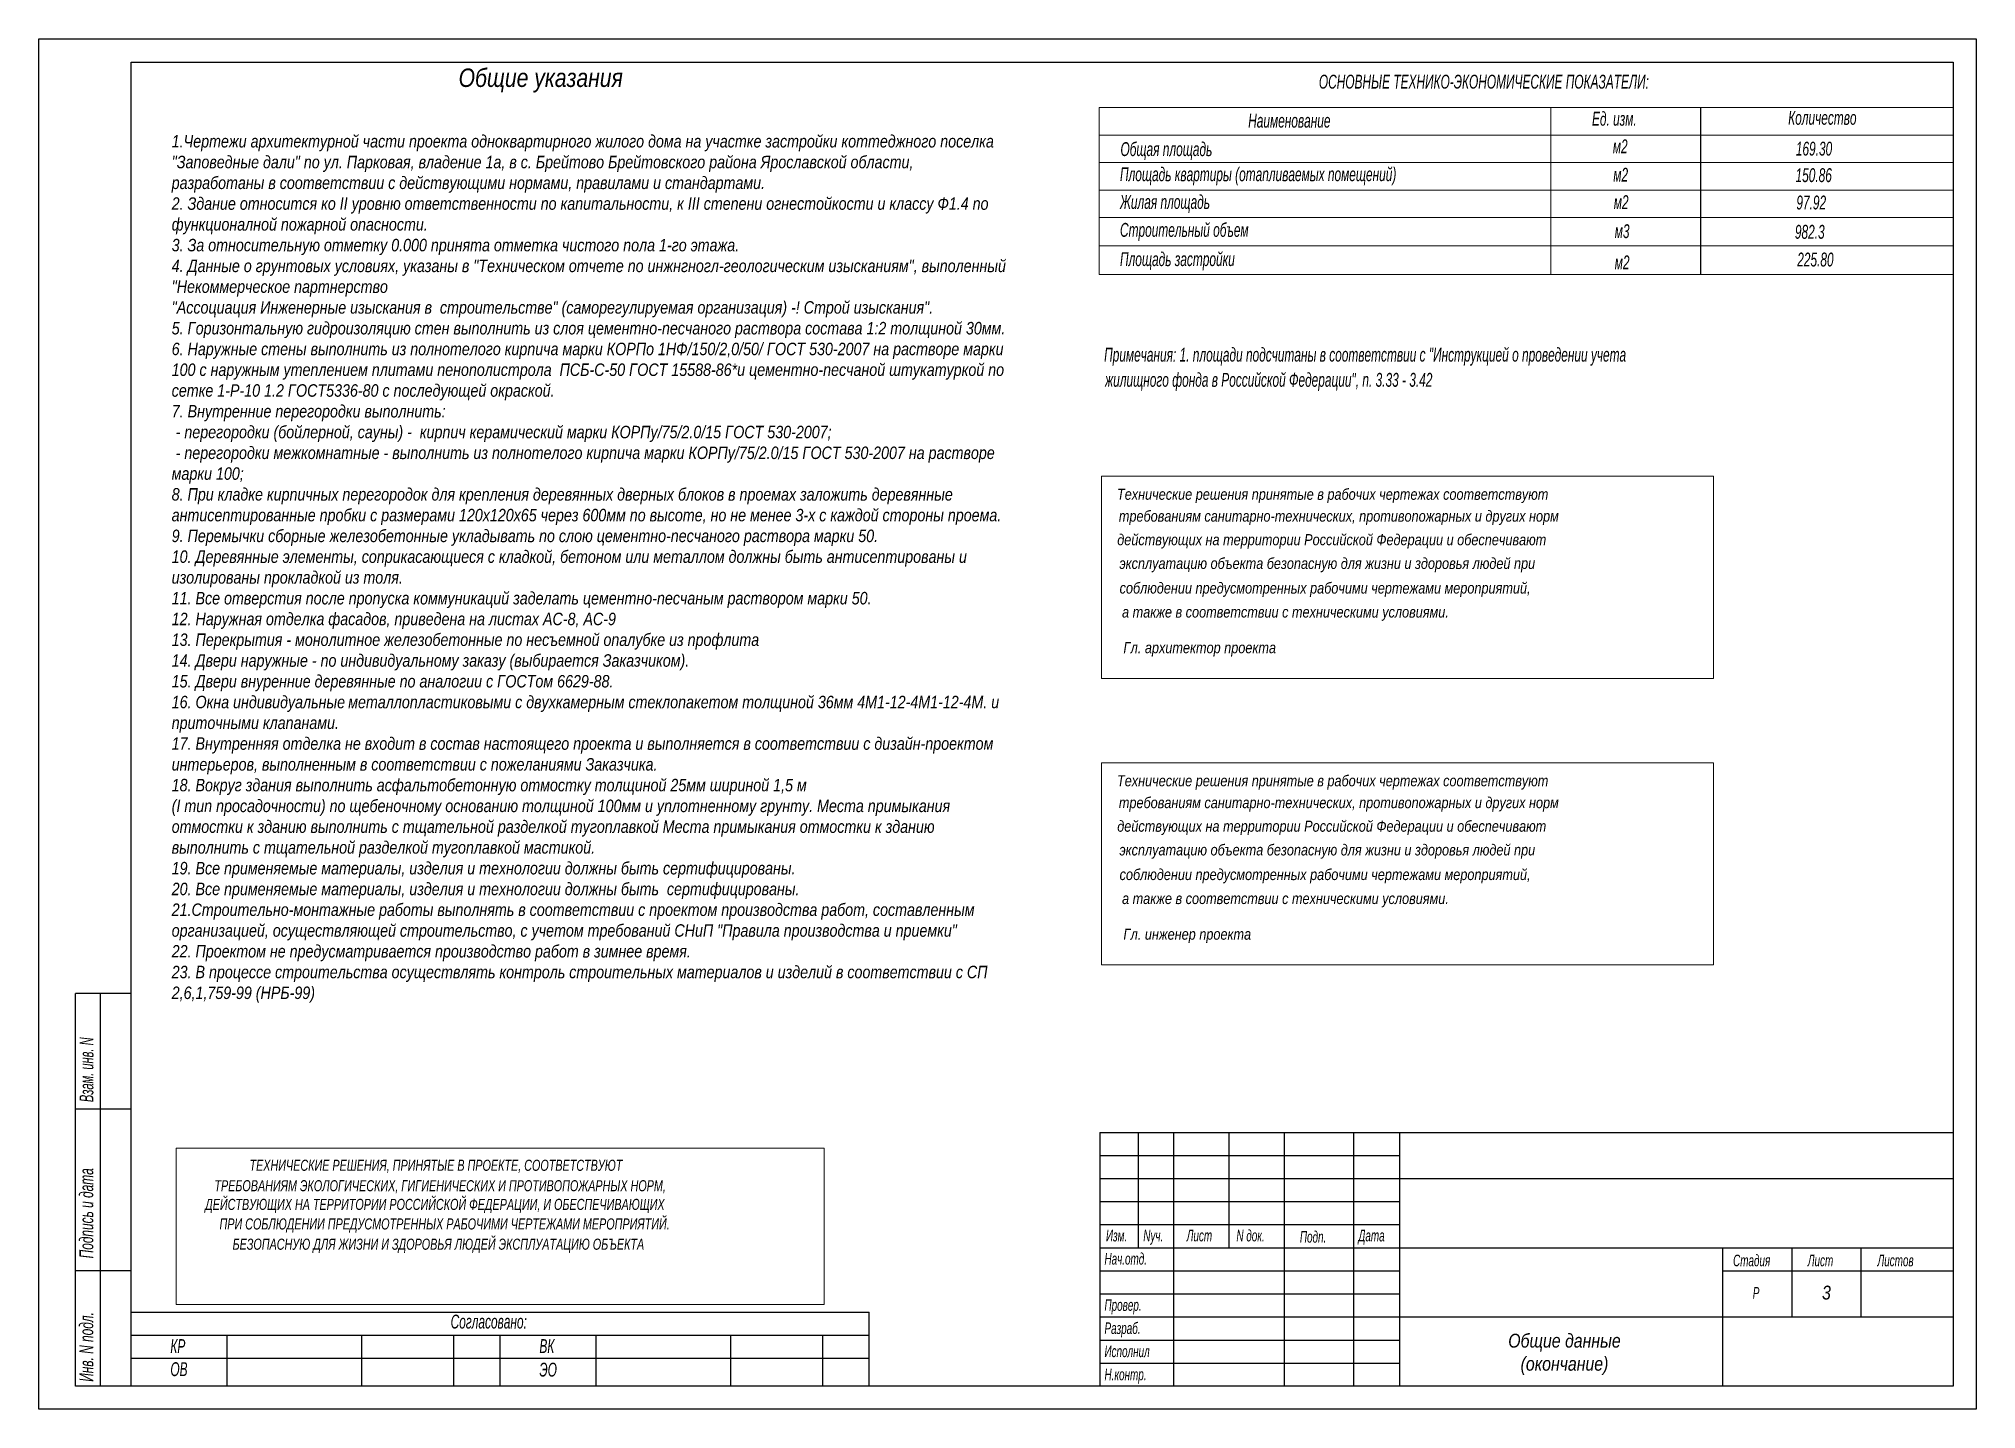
# Model space of a CAD drawing. Header units: millimetres. Extents: x 1582001 to 3303937, y 226471 to 491235.
# Drawn here: x 1708001 to 1750001, y 380355 to 410055 of the extents above; entities that cross this region are included whole.
import ezdxf
from ezdxf.enums import TextEntityAlignment as Align

# ---------------------------------------------------------------- set-up
doc = ezdxf.new("R2010")
doc.units = ezdxf.units.MM
for name, color, linetype in [('Spezifikazia', 250, 'Continuous'), ('Т-Подписи', 7, 'Continuous'), ('Формуляр', 138, 'Continuous')]:
    doc.layers.add(name, color=color, linetype=linetype)
for name, color, linetype, lineweight in [('Размеры', 7, 'Continuous', 18), ('Текст-пояснений', 135, 'Continuous', 15), ('Штамп', 113, 'Continuous', 15)]:
    doc.layers.add(name, color=color, linetype=linetype, lineweight=lineweight)
doc.styles.add('STYLE1', font='ARIALNI.TTF', dxfattribs={"height": 300})

msp = doc.modelspace()

# ---------------------------------------------------------------- texts
at = {"layer": 'Spezifikazia', "color": 0, "ltscale": 200, "insert": (1717101.6, 409150), "char_height": 400, "width": 13610.905, "attachment_point": 4, "style": 'STYLE1'}
msp.add_mtext('Общие указания', dxfattribs=at)
at = {"layer": 'Т-Подписи', "color": 0, "ltscale": 2, "char_height": 300, "attachment_point": 2, "style": 'STYLE1'}
for s, insert, width in [('3', (1746752.6, 383032.5), 1500), ('Общие данные\\P(окончание)', (1741074.6, 381990.8), 9802.627)]:
    msp.add_mtext(s, dxfattribs=dict(at, insert=insert, width=width))
at = {"layer": 'Текст-пояснений', "color": 0, "linetype": 'ByBlock', "style": 'STYLE1', "width": 0.75}
for s, p in [('ОСНОВНЫЕ ТЕХНИКО-ЭКОНОМИЧЕСКИЕ ПОКАЗАТЕЛИ:', (1735750.5, 408974.8)), ('Наименование', (1734218.5, 408129.2)), ('Ед. изм.', (1741671, 408171.4)), ('Количество', (1745923.8, 408192)), ('Общая площадь', (1731449.5, 407513.2)), ('м2', (1742124, 407573.1)), ('169.30', (1746090, 407523.3)), ('Площадь квартиры (отапливаемых помещений)', (1731439.5, 406968.8)), ('м2', (1742133.5, 406958.2)), ('150.86', (1746082.7, 406949.2)), ('Жилая площадь', (1731439.5, 406369.1)), ('м2', (1742144.1, 406364.2)), ('97.92', (1746101.1, 406356.4)), ('Строительный объем', (1731439.5, 405762.9)), ('м3', (1742164.2, 405734.5)), ('982.3', (1746069, 405720.9)), ('Площадь застройки', (1731439.5, 405129.6)), ('м2', (1742164.2, 405058.3)), ('225.80', (1746119.6, 405120.2))]:
    msp.add_text(s, height=300, dxfattribs=at).set_placement(p)
for s, p in [('Примечания: 1. площади подсчитаны в соответствии с "Инструкцией о проведении учета ', (1731095.5, 403358.5)), ('жилищного фонда в Российской Федерации", п. 3.33 - 3.42', (1731114.4, 402813.7))]:
    msp.add_text(s, height=300, dxfattribs=at).set_placement(p, align=Align.TOP_LEFT)
at = {"layer": 'Текст-пояснений', "color": 0, "style": 'STYLE1', "width": 0.85}
for s, p in [('ТЕХНИЧЕСКИЕ РЕШЕНИЯ, ПРИНЯТЫЕ В ПРОЕКТЕ, СООТВЕТСТВУЮТ', (1712569, 385521.9)), ('ТРЕБОВАНИЯМ ЭКОЛОГИЧЕСКИХ, ГИГИЕНИЧЕСКИХ И ПРОТИВОПОЖАРНЫХ НОРМ,', (1711808.6, 385079.1)), ('ДЕЙСТВУЮЩИХ НА ТЕРРИТОРИИ РОССИЙСКОЙ ФЕДЕРАЦИИ, И ОБЕСПЕЧИВАЮЩИХ', (1711607.4, 384674.3)), ('ПРИ СОБЛЮДЕНИИ ПРЕДУСМОТРЕННЫХ РАБОЧИМИ ЧЕРТЕЖАМИ МЕРОПРИЯТИЙ.', (1711918.9, 384250.7)), ('БЕЗОПАСНУЮ ДЛЯ ЖИЗНИ И ЗДОРОВЬЯ ЛЮДЕЙ ЭКСПЛУАТАЦИЮ ОБЪЕКТА', (1712202.6, 383811.8))]:
    msp.add_text(s, height=240, dxfattribs=at).set_placement(p)
at = {"layer": 'Текст-пояснений', "char_height": 240, "attachment_point": 7, "style": 'STYLE1'}
for s, insert in [('{Технические решения принятые в рабочих чертежах соответствуют}', (1731373.7, 399991.6)), ('{требованиям санитарно-технических, противопожарных и других норм}', (1731414.6, 399517.5)), ('{действующих на территории Российской Федерации и обеспечивают }', (1731379.9, 399007)), ('{эксплуатацию объекта безопасную для жизни и здоровья людей при }', (1731426.1, 398493.2)), ('{соблюдении предусмотренных рабочими чертежами мероприятий, }', (1731431, 397959.6)), ('{а также в соответствии с техническими условиями.}', (1731483.7, 397439.9)), ('{Гл. архитектор проекта}', (1731513.8, 396666.8)), ('{Технические решения принятые в рабочих чертежах соответствуют}', (1731373.7, 393782.7)), ('{требованиям санитарно-технических, противопожарных и других норм}', (1731414.6, 393308.6)), ('{действующих на территории Российской Федерации и обеспечивают }', (1731379.9, 392798.1)), ('{эксплуатацию объекта безопасную для жизни и здоровья людей при }', (1731426.1, 392284.3)), ('{соблюдении предусмотренных рабочими чертежами мероприятий, }', (1731431, 391750.7)), ('{а также в соответствии с техническими условиями.}', (1731483.7, 391230.9)), ('Гл. инженер проекта', (1731513.8, 390457.9))]:
    msp.add_mtext(s, dxfattribs=dict(at, insert=insert))
at = {"layer": 'Формуляр', "color": 0, "linetype": 'Continuous', "style": 'STYLE1'}
for s, width, p in [('Взам. инв. N', 0.7, (1709184.6, 387010.3)), ('Подпись и дата', 0.75, (1709181.8, 383624.7)), ('Инв. N подл.', 0.75, (1709181.8, 380951.3))]:
    msp.add_text(s, height=300, rotation=90, dxfattribs=dict(at, width=width)).set_placement(p)
at = {"layer": 'Формуляр', "color": 0, "style": 'STYLE1', "width": 0.75}
for s, p in [('Изм.', (1731134.8, 383992.9)), ('Nуч.', (1731944.2, 383992.9)), ('Лист', (1732883.7, 383992.9)), ('N док.', (1733963, 383992.9)), ('Подп.', (1735339.1, 383966)), ('Дата', (1736607.3, 383992.9)), ('Нач.отд.', (1731102.9, 383491.3)), ('Стадия', (1744728.9, 383454.1)), ('Лист', (1746347.9, 383454.1)), ('Листов', (1747858.9, 383454.1)), ('Провер.', (1731102.9, 382488)), ('Р', (1745156.6, 382752.1)), ('Разраб.', (1731102.9, 381986.3)), ('Исполнил', (1731102.9, 381484.7)), ('Н.контр.', (1731102.9, 380983))]:
    msp.add_text(s, height=250, dxfattribs=at).set_placement(p)
at = {"layer": 'Формуляр', "color": 0, "linetype": 'Continuous', "style": 'STYLE1', "width": 0.75}
for s, p in [('Согласовано:', (1716929.6, 382104.4)), ('КР', (1710853.8, 381573.5)), ('ВК', (1718853.8, 381573.5)), ('ОВ', (1710853.8, 381073.5)), ('ЭО', (1718853.8, 381063.4))]:
    msp.add_text(s, height=300, dxfattribs=at).set_placement(p)
at = {"layer": 'Штамп', "color": 0, "ltscale": 100, "insert": (1710882.6, 407968.6), "char_height": 270, "width": 18118.051, "attachment_point": 1, "style": 'STYLE1'}
msp.add_mtext('1.Чертежи архитектурной части проекта одноквартирного жилого дома на участке застройки коттеджного поселка "Заповедные дали" по ул. Парковая, владение 1а, в с. Брейтово Брейтовского района Ярославской области, разработаны в соответствии с действующими нормами, правилами и стандартами.\\P2. Здание относится ко II уровню ответственности по капитальности, к III степени огнестойкости и классу Ф1.4 по функционалной пожарной опасности.\\P3. За относительную отметку 0.000 принята отметка чистого пола 1-го этажа. \\P4. Данные о грунтовых условиях, указаны в "Техническом отчете по инжнгногл-геологическим изысканиям", выполенный "Некоммерческое партнерство\\P"Ассоциация Инженерные изыскания в  строительстве" (саморегулируемая организация) -! Строй изыскания".\\P5. Горизонтальную гидроизоляцию стен выполнить из слоя цементно-песчаного раствора состава 1:2 толщиной 30мм.\\P6. Наружные стены выполнить из полнотелого кирпича марки КОРПо 1НФ/150/2,0/50/ ГОСТ 530-2007 на растворе марки 100 с наружным утеплением плитами пенополистрола  ПСБ-С-50 ГОСТ 15588-86*и цементно-песчаной штукатуркой по сетке 1-Р-10 1.2 ГОСТ5336-80 с последующей окраской.\\P7. Внутренние перегородки выполнить:\\P - перегородки (бойлерной, сауны) -  кирпич керамический марки КОРПу/75/2.0/15 ГОСТ 530-2007;\\P - перегородки межкомнатные - выполнить из полнотелого кирпича марки КОРПу/75/2.0/15 ГОСТ 530-2007 на растворе марки 100;\\P8. При кладке кирпичных перегородок для крепления деревянных дверных блоков в проемах заложить деревянные антисептированные пробки с размерами 120х120х65 через 600мм по высоте, но не менее 3-х с каждой стороны проема.\\P9. Перемычки сборные железобетонные укладывать по слою цементно-песчаного раствора марки 50. \\P10. Деревянные элементы, соприкасающиеся с кладкой, бетоном или металлом должны быть антисептированы и изолированы прокладкой из толя.\\P11. Все отверстия после пропуска коммуникаций заделать цементно-песчаным раствором марки 50.\\P12. Наружная отделка фасадов, приведена на листах АС-8, АС-9{\\C2;\\P}13. Перекрытия - монолитное железобетонные по несъемной опалубке из профлита \\P14. Двери наружные - по индивидуальному заказу (выбирается Заказчиком).\\P15. Двери внуренние деревянные по аналогии с ГОСТом 6629-88.\\P16. Окна индивидуальные{\\W0.8; }металлопластиковыми с двухкамерным стеклопакетом толщиной 36мм 4М1-12-4М1-12-4М. и приточными клапанами.\\P17. Внутренняя отделка не входит в состав настоящего проекта и выполняется в соответствии с дизайн-проектом интерьеров, выполненным в соответствии с пожеланиями Заказчика.\\P18. Вокруг здания выполнить асфальтобетонную отмостку толщиной 25мм шириной 1,5 м\\P(I тип просадочности) по щебеночному основанию толщиной 100мм и уплотненному грунту. Места примыкания отмостки к зданию выполнить с тщательной разделкой тугоплавкой Места примыкания отмостки к зданию выполнить с тщательной разделкой тугоплавкой мастикой.\\P19. Все применяемые материалы, изделия и технологии должны быть сертифицированы.\\P20. Все применяемые материалы, изделия и технологии должны быть  сертифицированы.\\P21.Строительно-монтажные работы выполнять в соответствии с проектом производства работ, составленным организацией, осуществляющей строительство, с учетом требований СНиП "Правила производства и приемки"\\P22. Проектом не предусматривается производство работ в зимнее время.\\P23. В процессе строительства осуществлять контроль строительных материалов и изделий в соответствии с СП 2,6,1,759-99 (НРБ-99)', dxfattribs=at)

# ---------------------------------------------------------------- linework, layer by layer
at = {"layer": 'Размеры', "ltscale": 100}
for points in [[(1731035.9, 400575), (1744302.4, 400575), (1744302.4, 396192.7), (1731035.9, 396192.7)], [(1731035.9, 394366.1), (1744302.4, 394366.1), (1744302.4, 389983.8), (1731035.9, 389983.8)]]:
    msp.add_lwpolyline(points, close=True, dxfattribs=at)
at = {"layer": 'Текст-пояснений', "color": 0}
for p, q in [((1730988.9, 408563.7), (1730988.9, 404949.2)), ((1730988.9, 408563.7), (1749500.6, 408563.7)), ((1740778.3, 408563.7), (1740778.3, 404949.2)), ((1730988.9, 407967.3), (1749500.6, 407967.3)), ((1730988.9, 407370.9), (1749500.6, 407370.9)), ((1730988.9, 406178.1), (1749500.6, 406178.1))]:
    msp.add_line(p, q, dxfattribs=at)
at = {"layer": 'Текст-пояснений', "color": 0, "linetype": 'ByBlock', "lineweight": 25}
msp.add_line((1744023.7, 408563.7), (1744023.7, 404949.2), dxfattribs=at)
at = {"layer": 'Текст-пояснений', "color": 0, "linetype": 'ByBlock'}
for p, q in [((1730988.9, 406774.5), (1749500.6, 406774.5)), ((1730988.9, 405563.7), (1749500.6, 405563.7)), ((1730988.9, 405563.7), (1749500.6, 405563.7)), ((1730988.9, 405563.7), (1749500.6, 405563.7)), ((1730988.9, 404949.2), (1749500.6, 404949.2))]:
    msp.add_line(p, q, dxfattribs=at)
at = {"layer": 'Текст-пояснений', "color": 0}
msp.add_lwpolyline([(1710976.2, 386009.7), (1725027.3, 386009.7), (1725027.3, 382623.4), (1710976.2, 382623.4)], close=True, dxfattribs=at)
at = {"layer": 'Формуляр', "color": 0}
for p, q in [((1708800.7, 380854.9), (1708800.7, 389367.1)), ((1710000.7, 389367.1), (1708800.7, 389367.1)), ((1709340.1, 380854.9), (1709340.1, 389367.1)), ((1710000.7, 386854.9), (1708800.7, 386854.9)), ((1731000.6, 386354.9), (1731000.6, 380854.9)), ((1731000.6, 386354.9), (1749500.6, 386354.9)), ((1731832.5, 386354.9), (1731832.5, 383854.9)), ((1732600.6, 386354.9), (1732600.6, 380854.9)), ((1733800.6, 386354.9), (1733800.6, 383854.9)), ((1735000.6, 386354.9), (1735000.6, 380854.9)), ((1736500.6, 386354.9), (1736500.6, 380854.9)), ((1737500.6, 386354.9), (1737500.6, 380854.9)), ((1731000.6, 385854.9), (1737500.6, 385854.9)), ((1731000.6, 385354.9), (1749500.6, 385354.9)), ((1731000.6, 384854.9), (1737500.6, 384854.9)), ((1731000.6, 384354.9), (1737500.6, 384354.9)), ((1731000.6, 383854.9), (1749500.6, 383854.9)), ((1744500.6, 383854.9), (1744500.6, 380854.9)), ((1746000.6, 383854.9), (1746000.6, 382354.9)), ((1747500.6, 383854.9), (1747500.6, 382354.9)), ((1710000.7, 383354.9), (1708800.7, 383354.9)), ((1710000.7, 383354.9), (1708800.7, 383354.9)), ((1731000.6, 383354.9), (1737500.6, 383354.9)), ((1744500.6, 383354.9), (1749500.6, 383354.9)), ((1731000.6, 382854.9), (1737500.6, 382854.9)), ((1710000.7, 382459.9), (1726002.9, 382459.9)), ((1726002.9, 380854.9), (1726002.9, 382459.9)), ((1731000.6, 382354.9), (1737500.6, 382354.9)), ((1737500.6, 382354.9), (1749500.6, 382354.9)), ((1710000.7, 381959.9), (1726002.9, 381959.9)), ((1712086.2, 380854.9), (1712086.2, 381959.9)), ((1715000.7, 380854.9), (1715000.7, 381959.9)), ((1717000.7, 380854.9), (1717000.7, 381959.9)), ((1718000.7, 380854.9), (1718000.7, 381959.9)), ((1720086.2, 380854.9), (1720086.2, 381959.9)), ((1723000.7, 380854.9), (1723000.7, 381959.9)), ((1725000.7, 380854.9), (1725000.7, 381959.9)), ((1731000.6, 381854.9), (1737500.6, 381854.9)), ((1710000.7, 381459.9), (1718000.7, 381459.9)), ((1718000.7, 381459.9), (1726000.7, 381459.9)), ((1731000.6, 381354.9), (1737500.6, 381354.9)), ((1710000.7, 380854.9), (1708800.7, 380854.9))]:
    msp.add_line(p, q, dxfattribs=at)
for points in [[(1708000.7, 410054.8), (1750000.6, 410054.8), (1750000.6, 380354.9), (1708000.7, 380354.9)], [(1710000.7, 380854.9), (1710000.7, 409544.8), (1749500.6, 409544.8), (1749500.6, 380854.9)]]:
    msp.add_lwpolyline(points, close=True, dxfattribs=at)

msp.set_redraw_order([(e.dxf.handle, doc.entitydb.next_handle()) for e in msp.query("TEXT MTEXT ATTDEF DIMENSION ARC_DIMENSION")])  # texts and dimensions are drawn at this point

doc.saveas('drawing.dxf')
